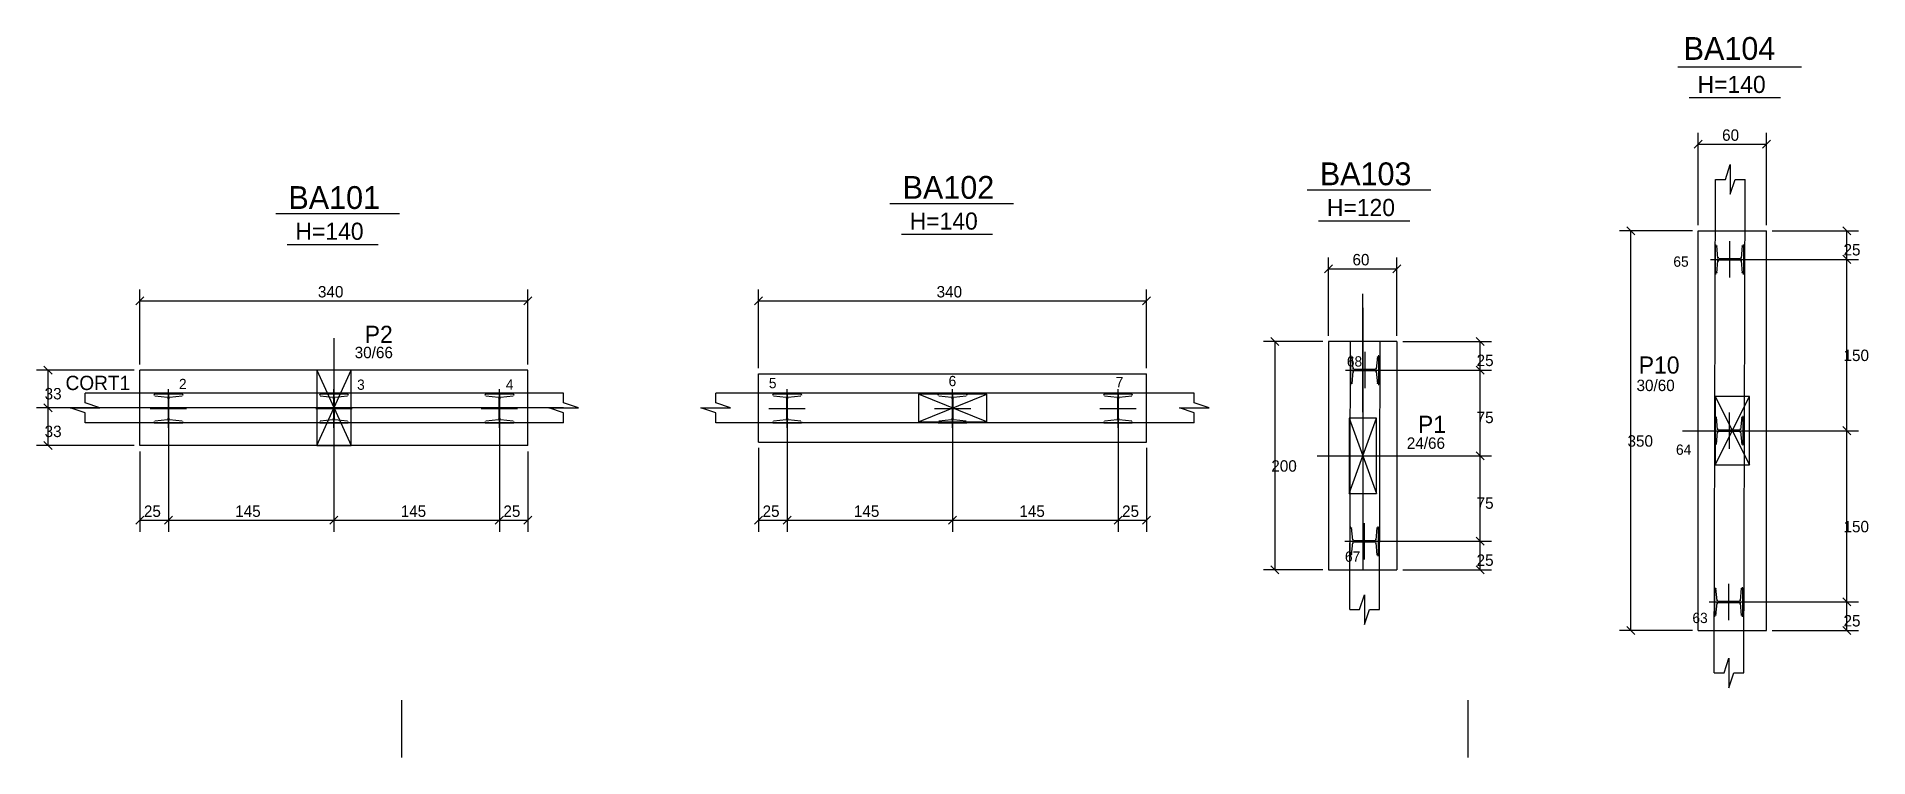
# Model space of a CAD drawing. Header units: metres. Extents: x -5 to 7065, y -6 to 4166.
# Drawn here: x 1313 to 2918, y 666 to 1297 of the extents above; entities that cross this region are included whole.
import ezdxf

# ---------------------------------------------------------------- set-up
doc = ezdxf.new("R2010")
doc.units = ezdxf.units.M

msp = doc.modelspace()

# ---------------------------------------------------------------- texts
at = {"layer": '2', "color": 2}
for s, p in [('60', (2790, 1205.9)), ('25', (2896.4, 1105.5)), ('60', (2466.1, 1096.8)), ('340', (1559.6, 1068.7)), ('340', (2101.7, 1068.7)), ('25', (2574.9, 1008.6)), ('150', (2896.4, 1013)), ('33', (1320.1, 979.4)), ('75', (2574.9, 958.6)), ('33', (1320.1, 946.4)), ('350', (2707.1, 938)), ('200', (2395, 916.1)), ('25', (1407.1, 876.5)), ('145', (1487.1, 876.5)), ('145', (1632.1, 876.5)), ('25', (1722.1, 876.5)), ('25', (1949.2, 876.5)), ('145', (2029.2, 876.5)), ('145', (2174.2, 876.5)), ('25', (2264.2, 876.5)), ('75', (2574.9, 883.6)), ('150', (2896.4, 863)), ('25', (2574.9, 833.6)), ('25', (2896.4, 780.5))]:
    msp.add_text(s, height=10, dxfattribs=at).set_placement(p)
at = {"layer": '3', "color": 3}
for s, height, p in [('H=140', 15, (2768.5, 1247.8)), ('H=140', 15, (2078.1, 1128.1)), ('H=120', 15, (2443.7, 1140)), ('H=140', 15, (1539.9, 1119.2)), ('65', 9, (2747.3, 1095.6)), ('30/66', 10, (1591.8, 1015.5)), ('68', 9, (2461.2, 1008.2)), ('CORT1', 12.5, (1338.4, 987.6)), ('2', 9, (1437.8, 988.4)), ('3', 9, (1593.9, 987.8)), ('4', 9, (1724.2, 987.9)), ('5', 9, (1954.7, 989.2)), ('6', 9, (2112.2, 991)), ('7', 9, (2258.6, 990)), ('30/60', 10, (2715, 986.7)), ('24/66', 10, (2513.7, 936.1)), ('64', 9, (2749.6, 930.9)), ('67', 9, (2459.5, 837.2)), ('63', 9, (2764, 783.5))]:
    msp.add_text(s, height=height, dxfattribs=at).set_placement(p)
at = {"layer": '4', "color": 4}
for s, height, p in [('BA104', 20, (2756.3, 1276.8)), ('BA102', 20, (2071.9, 1155.1)), ('BA103', 20, (2437.5, 1167)), ('BA101', 20, (1533.7, 1146.2)), ('P2', 15, (1600.6, 1028.9)), ('P10', 15, (2717, 1002)), ('P1', 15, (2523.5, 950.1))]:
    msp.add_text(s, height=height, dxfattribs=at).set_placement(p)

# ---------------------------------------------------------------- linework, layer by layer
at = {"layer": '1', "color": 1}
for p, q in [((2783, 739.9), (2784.2, 1172.1)), ((2809, 739.9), (2810.2, 1172.1)), ((2769, 777), (2769, 1127)), ((2769, 1127), (2829, 1127)), ((2829, 777), (2829, 1127)), ((2445.1, 1030.1), (2445.1, 830.1)), ((2505.1, 1030.1), (2445.1, 1030.1)), ((2463.7, 795.3), (2464.4, 1030.1)), ((2489.7, 795.3), (2490.4, 1030.1)), ((2505.1, 1030.1), (2505.1, 830.1)), ((1743.6, 1004.9), (1403.6, 1004.9)), ((1403.6, 938.9), (1403.6, 1004.9)), ((1743.6, 938.9), (1743.6, 1004.9)), ((1945.7, 1001.9), (2285.7, 1001.9)), ((1945.7, 941.9), (1945.7, 1001.9)), ((2285.7, 941.9), (2285.7, 1001.9)), ((1743.6, 938.9), (1403.6, 938.9)), ((1945.7, 941.9), (2285.7, 941.9)), ((2445.1, 830.1), (2505.1, 830.1)), ((2769, 777), (2829, 777))]:
    msp.add_line(p, q, dxfattribs=at)
at = {"layer": '2', "color": 2}
for p, q in [((2765.5, 1199.4), (2772.5, 1206.5)), ((2825.5, 1199.4), (2832.5, 1206.5)), ((2713.6, 1123.5), (2706.6, 1130.6)), ((2902.9, 1123.5), (2895.8, 1130.6)), ((2441.5, 1090.3), (2448.6, 1097.4)), ((2501.5, 1090.3), (2508.6, 1097.4)), ((2902.9, 1098.5), (2895.8, 1105.6)), ((2902.9, 1098.5), (2895.8, 1105.6)), ((1400, 1062.2), (1407.1, 1069.3)), ((1740, 1062.2), (1747.1, 1069.3)), ((1942.2, 1062.2), (1949.2, 1069.3)), ((2282.2, 1062.2), (2289.2, 1069.3)), ((2394.5, 1033.6), (2401.6, 1026.5)), ((2581.4, 1026.5), (2574.4, 1033.6)), ((1326.6, 1001.4), (1319.5, 1008.5)), ((2581.4, 1001.5), (2574.4, 1008.6)), ((2581.4, 1001.5), (2574.4, 1008.6)), ((1326.6, 968.4), (1319.5, 975.5)), ((1326.6, 968.4), (1319.5, 975.5)), ((2902.9, 948.5), (2895.8, 955.6)), ((2902.9, 948.5), (2895.8, 955.6)), ((1326.6, 935.4), (1319.5, 942.5)), ((2581.4, 926.5), (2574.4, 933.6)), ((2581.4, 926.5), (2574.4, 933.6)), ((1400, 870), (1407.1, 877)), ((1425, 870), (1432.1, 877)), ((1425, 870), (1432.1, 877)), ((1570, 870), (1577.1, 877)), ((1715, 870), (1722.1, 877)), ((1715, 870), (1722.1, 877)), ((1740, 870), (1747.1, 877)), ((1942.2, 870), (1949.2, 877)), ((1967.2, 870), (1974.2, 877)), ((1967.2, 870), (1974.2, 877)), ((2112.2, 870), (2119.2, 877)), ((2112.2, 870), (2119.2, 877)), ((2257.2, 870), (2264.2, 877)), ((2257.2, 870), (2264.2, 877)), ((2282.2, 870), (2289.2, 877)), ((2581.4, 851.6), (2574.4, 858.6)), ((2581.4, 851.6), (2574.4, 858.6)), ((2394.5, 833.6), (2401.6, 826.6)), ((2581.4, 826.6), (2574.4, 833.6)), ((2902.9, 798.5), (2895.8, 805.6)), ((2902.9, 798.5), (2895.8, 805.6)), ((2713.6, 773.5), (2706.6, 780.6)), ((2902.9, 773.5), (2895.8, 780.6))]:
    msp.add_line(p, q, dxfattribs=at)
at = {"layer": '3', "color": 3}
for p, q in [((2761.2, 1243.7), (2841.1, 1243.7)), ((2070.8, 1124), (2150.7, 1124)), ((2436.4, 1135.8), (2516.3, 1135.8)), ((1532.6, 1115.1), (1612.5, 1115.1)), ((1774.9, 984.9), (1355.6, 984.9)), ((2327.5, 984.9), (1908.2, 984.9)), ((1774.9, 958.9), (1355.6, 958.9)), ((2327.5, 958.9), (1908.2, 958.9)), ((1632.8, 715.9), (1632.8, 665.9)), ((2567.3, 715.9), (2567.3, 665.9))]:
    msp.add_line(p, q, dxfattribs=at)
at = {"layer": '4', "color": 4}
for p, q in [((2751.2, 1270.8), (2859.6, 1270.8)), ((2426.4, 1162.9), (2534.8, 1162.9)), ((1522.6, 1142.2), (1631, 1142.2)), ((2060.8, 1151.1), (2169.2, 1151.1))]:
    msp.add_line(p, q, dxfattribs=at)
at = {"layer": '6', "color": 6}
for p, q in [((2784, 1114.5), (2784, 1089.5)), ((2784.8, 1114.5), (2784, 1114.5)), ((2786.4, 1102.9), (2785.4, 1114.1)), ((2796.5, 1117.9), (2796.5, 1086.1)), ((2807.6, 1114.1), (2806.6, 1102.9)), ((2809, 1114.5), (2808.2, 1114.5)), ((2809, 1089.5), (2809, 1114.5)), ((2779.7, 1102), (2813.4, 1102)), ((2785.4, 1090), (2786.4, 1101.2)), ((2806, 1102.4), (2787, 1102.4)), ((2787, 1101.6), (2806, 1101.6)), ((2806.6, 1101.2), (2807.6, 1090)), ((2784, 1089.5), (2784.8, 1089.5)), ((2808.2, 1089.5), (2809, 1089.5)), ((2464.3, 1017.6), (2464.3, 992.6)), ((2465.1, 1017.6), (2464.3, 1017.6)), ((2466.7, 1005.9), (2465.7, 1017.1)), ((2476.8, 1021), (2476.8, 989.2)), ((2487.9, 1017.1), (2486.9, 1005.9)), ((2489.3, 1017.6), (2488.6, 1017.6)), ((2489.3, 992.6), (2489.3, 1017.6)), ((2460, 1005.1), (2493.7, 1005.1)), ((2465.7, 993.1), (2466.7, 1004.2)), ((2486.3, 1005.5), (2467.3, 1005.5)), ((2467.3, 1004.7), (2486.3, 1004.7)), ((2486.9, 1004.2), (2487.9, 993.1)), ((1416.1, 983.9), (1416.1, 983.2)), ((1441.1, 983.9), (1416.1, 983.9)), ((1416.6, 982.6), (1427.7, 981.5)), ((1428.2, 980.9), (1428.2, 962)), ((1428.6, 954.6), (1428.6, 988.3)), ((1429, 962), (1429, 980.9)), ((1429.5, 981.5), (1440.6, 982.6)), ((1441.1, 983.2), (1441.1, 983.9)), ((1561.1, 983.9), (1561.1, 983.2)), ((1586.1, 983.9), (1561.1, 983.9)), ((1561.6, 982.6), (1572.7, 981.5)), ((1573.2, 980.9), (1573.2, 962)), ((1573.6, 954.6), (1573.6, 988.3)), ((1574, 962), (1574, 980.9)), ((1574.5, 981.5), (1585.6, 982.6)), ((1586.1, 983.2), (1586.1, 983.9)), ((1706.1, 983.9), (1706.1, 983.2)), ((1731.1, 983.9), (1706.1, 983.9)), ((1706.6, 982.6), (1717.7, 981.5)), ((1718.2, 980.9), (1718.2, 962)), ((1718.6, 954.6), (1718.6, 988.3)), ((1719, 962), (1719, 980.9)), ((1719.5, 981.5), (1730.6, 982.6)), ((1731.1, 983.2), (1731.1, 983.9)), ((1958.2, 983.9), (1958.2, 983.2)), ((1983.2, 983.9), (1958.2, 983.9)), ((1958.7, 982.6), (1969.8, 981.5)), ((1970.3, 980.9), (1970.3, 962)), ((1970.7, 954.6), (1970.7, 988.3)), ((1971.1, 962), (1971.1, 980.9)), ((1971.6, 981.5), (1982.7, 982.6)), ((1983.2, 983.2), (1983.2, 983.9)), ((2103.2, 983.9), (2103.2, 983.2)), ((2128.2, 983.9), (2103.2, 983.9)), ((2103.7, 982.6), (2114.8, 981.5)), ((2115.3, 980.9), (2115.3, 962)), ((2115.7, 954.6), (2115.7, 988.3)), ((2116.1, 962), (2116.1, 980.9)), ((2116.6, 981.5), (2127.7, 982.6)), ((2128.2, 983.2), (2128.2, 983.9)), ((2248.2, 983.9), (2248.2, 983.2)), ((2273.2, 983.9), (2248.2, 983.9)), ((2248.7, 982.6), (2259.8, 981.5)), ((2260.3, 980.9), (2260.3, 962)), ((2260.7, 954.6), (2260.7, 988.3)), ((2261.1, 962), (2261.1, 980.9)), ((2261.6, 981.5), (2272.7, 982.6)), ((2273.2, 983.2), (2273.2, 983.9)), ((2464.3, 992.6), (2465.1, 992.6)), ((2488.6, 992.6), (2489.3, 992.6)), ((1412.7, 971.4), (1444.5, 971.4)), ((1557.7, 971.4), (1589.5, 971.4)), ((1702.7, 971.4), (1734.5, 971.4)), ((1954.8, 971.4), (1986.6, 971.4)), ((2099.8, 971.4), (2131.6, 971.4)), ((2244.8, 971.4), (2276.6, 971.4)), ((2783.6, 964.5), (2783.6, 939.5)), ((2784.3, 964.5), (2783.6, 964.5)), ((2786, 952.9), (2785, 964.1)), ((2796.1, 967.9), (2796.1, 936.1)), ((2807.2, 964.1), (2806.2, 952.9)), ((2808.6, 964.5), (2807.8, 964.5)), ((2808.6, 939.5), (2808.6, 964.5)), ((1416.1, 959.7), (1416.1, 958.9)), ((1416.1, 958.9), (1441.1, 958.9)), ((1427.7, 961.4), (1416.6, 960.3)), ((1440.6, 960.3), (1429.5, 961.4)), ((1441.1, 958.9), (1441.1, 959.7)), ((1561.1, 959.7), (1561.1, 958.9)), ((1561.1, 958.9), (1586.1, 958.9)), ((1572.7, 961.4), (1561.6, 960.3)), ((1585.6, 960.3), (1574.5, 961.4)), ((1586.1, 958.9), (1586.1, 959.7)), ((1706.1, 959.7), (1706.1, 958.9)), ((1706.1, 958.9), (1731.1, 958.9)), ((1717.7, 961.4), (1706.6, 960.3)), ((1730.6, 960.3), (1719.5, 961.4)), ((1731.1, 958.9), (1731.1, 959.7)), ((1958.2, 959.7), (1958.2, 958.9)), ((1958.2, 958.9), (1983.2, 958.9)), ((1969.8, 961.4), (1958.7, 960.3)), ((1982.7, 960.3), (1971.6, 961.4)), ((1983.2, 958.9), (1983.2, 959.7)), ((2103.2, 959.7), (2103.2, 958.9)), ((2103.2, 958.9), (2128.2, 958.9)), ((2114.8, 961.4), (2103.7, 960.3)), ((2127.7, 960.3), (2116.6, 961.4)), ((2128.2, 958.9), (2128.2, 959.7)), ((2248.2, 959.7), (2248.2, 958.9)), ((2248.2, 958.9), (2273.2, 958.9)), ((2259.8, 961.4), (2248.7, 960.3)), ((2272.7, 960.3), (2261.6, 961.4)), ((2273.2, 958.9), (2273.2, 959.7)), ((2779.2, 952), (2812.9, 952)), ((2785, 940), (2786, 951.2)), ((2805.6, 952.4), (2786.6, 952.4)), ((2786.6, 951.6), (2805.6, 951.6)), ((2806.2, 951.2), (2807.2, 940)), ((2783.6, 939.5), (2784.3, 939.5)), ((2807.8, 939.5), (2808.6, 939.5)), ((2463.9, 867.6), (2463.9, 842.6)), ((2464.7, 867.6), (2463.9, 867.6)), ((2466.3, 856), (2465.3, 867.1)), ((2476.4, 871), (2476.4, 839.2)), ((2487.5, 867.1), (2486.5, 856)), ((2488.9, 867.6), (2488.1, 867.6)), ((2488.9, 842.6), (2488.9, 867.6)), ((2459.5, 855.1), (2493.2, 855.1)), ((2465.3, 843.1), (2466.3, 854.2)), ((2485.9, 855.5), (2466.9, 855.5)), ((2466.9, 854.7), (2485.9, 854.7)), ((2486.5, 854.2), (2487.5, 843.1)), ((2463.9, 842.6), (2464.7, 842.6)), ((2488.1, 842.6), (2488.9, 842.6)), ((2783.2, 814.5), (2783.2, 789.5)), ((2783.9, 814.5), (2783.2, 814.5)), ((2785.6, 802.9), (2784.5, 814)), ((2795.7, 817.9), (2795.7, 786.1)), ((2806.8, 814), (2805.8, 802.9)), ((2808.2, 814.5), (2807.4, 814.5)), ((2808.2, 789.5), (2808.2, 814.5)), ((2778.8, 802), (2812.5, 802)), ((2783.2, 789.5), (2783.9, 789.5)), ((2784.5, 790), (2785.6, 801.1)), ((2805.1, 802.4), (2786.2, 802.4)), ((2786.2, 801.6), (2805.1, 801.6)), ((2805.8, 801.1), (2806.8, 790)), ((2807.4, 789.5), (2808.2, 789.5))]:
    msp.add_line(p, q, dxfattribs=at)
for points in [[(2785.4, 1113.8), (2785.3, 1113.5), (2785.1, 1113.3), (2784.8, 1113.3)], [(2808.2, 1113.3), (2808, 1113.3), (2807.7, 1113.5), (2807.6, 1113.8)], [(2786.4, 1103.2), (2786.5, 1103.5), (2786.7, 1103.7), (2787, 1103.7)], [(2787, 1100.4), (2786.7, 1100.4), (2786.5, 1100.6), (2786.4, 1100.9)], [(2806, 1103.7), (2806, 1103.7), (2806, 1103.7), (2806, 1103.7), (2806.3, 1103.7), (2806.5, 1103.5), (2806.6, 1103.2)], [(2806.6, 1100.9), (2806.5, 1100.6), (2806.3, 1100.4), (2806, 1100.4)], [(2784.8, 1090.8), (2785.1, 1090.8), (2785.3, 1090.6), (2785.4, 1090.3)], [(2807.6, 1090.3), (2807.7, 1090.6), (2808, 1090.8), (2808.2, 1090.8)], [(2465.7, 1016.8), (2465.6, 1016.5), (2465.4, 1016.3), (2465.1, 1016.3)], [(2488.6, 1016.3), (2488.3, 1016.3), (2488, 1016.5), (2487.9, 1016.8)], [(2466.7, 1006.2), (2466.8, 1006.5), (2467, 1006.7), (2467.3, 1006.7)], [(2467.3, 1003.4), (2467, 1003.4), (2466.8, 1003.6), (2466.7, 1003.9)], [(2486.3, 1006.7), (2486.3, 1006.7), (2486.3, 1006.7), (2486.3, 1006.7), (2486.6, 1006.7), (2486.8, 1006.5), (2486.9, 1006.2)], [(2486.9, 1003.9), (2486.8, 1003.6), (2486.6, 1003.4), (2486.3, 1003.4)], [(1416.1, 983.2), (1416.1, 983.5), (1416.3, 983.7), (1416.6, 983.8)], [(1428.2, 980.9), (1428.2, 980.9), (1428.2, 980.9), (1428.2, 980.9), (1428.2, 980.6), (1428, 980.4), (1427.7, 980.3)], [(1429.5, 980.3), (1429.2, 980.4), (1429, 980.6), (1429, 980.9)], [(1440.6, 983.8), (1440.9, 983.7), (1441.1, 983.5), (1441.1, 983.2)], [(1561.1, 983.2), (1561.1, 983.5), (1561.3, 983.7), (1561.6, 983.8)], [(1573.2, 980.9), (1573.2, 980.9), (1573.2, 980.9), (1573.2, 980.9), (1573.2, 980.6), (1573, 980.4), (1572.7, 980.3)], [(1574.5, 980.3), (1574.2, 980.4), (1574, 980.6), (1574, 980.9)], [(1585.6, 983.8), (1585.9, 983.7), (1586.1, 983.5), (1586.1, 983.2)], [(1706.1, 983.2), (1706.1, 983.5), (1706.3, 983.7), (1706.6, 983.8)], [(1718.2, 980.9), (1718.2, 980.9), (1718.2, 980.9), (1718.2, 980.9), (1718.2, 980.6), (1718, 980.4), (1717.7, 980.3)], [(1719.5, 980.3), (1719.2, 980.4), (1719, 980.6), (1719, 980.9)], [(1730.6, 983.8), (1730.9, 983.7), (1731.1, 983.5), (1731.1, 983.2)], [(1958.2, 983.2), (1958.2, 983.5), (1958.4, 983.7), (1958.7, 983.8)], [(1970.3, 980.9), (1970.3, 980.9), (1970.3, 980.9), (1970.3, 980.9), (1970.3, 980.6), (1970.1, 980.4), (1969.8, 980.3)], [(1971.6, 980.3), (1971.3, 980.4), (1971.1, 980.6), (1971.1, 980.9)], [(1982.7, 983.8), (1983, 983.7), (1983.2, 983.5), (1983.2, 983.2)], [(2103.2, 983.2), (2103.2, 983.5), (2103.4, 983.7), (2103.7, 983.8)], [(2115.3, 980.9), (2115.3, 980.9), (2115.3, 980.9), (2115.3, 980.9), (2115.3, 980.6), (2115.1, 980.4), (2114.8, 980.3)], [(2116.6, 980.3), (2116.3, 980.4), (2116.1, 980.6), (2116.1, 980.9)], [(2127.7, 983.8), (2128, 983.7), (2128.2, 983.5), (2128.2, 983.2)], [(2248.2, 983.2), (2248.2, 983.5), (2248.4, 983.7), (2248.7, 983.8)], [(2260.3, 980.9), (2260.3, 980.9), (2260.3, 980.9), (2260.3, 980.9), (2260.3, 980.6), (2260.1, 980.4), (2259.8, 980.3)], [(2261.6, 980.3), (2261.3, 980.4), (2261.1, 980.6), (2261.1, 980.9)], [(2272.7, 983.8), (2273, 983.7), (2273.2, 983.5), (2273.2, 983.2)], [(2465.1, 993.8), (2465.4, 993.8), (2465.6, 993.6), (2465.7, 993.3)], [(2487.9, 993.3), (2488, 993.6), (2488.3, 993.8), (2488.6, 993.8)], [(2785, 963.8), (2784.9, 963.5), (2784.6, 963.3), (2784.3, 963.3)], [(2807.8, 963.3), (2807.5, 963.3), (2807.3, 963.5), (2807.2, 963.8)], [(1416.6, 959.1), (1416.3, 959.1), (1416.1, 959.4), (1416.1, 959.7)], [(1427.7, 962.6), (1428, 962.5), (1428.2, 962.3), (1428.2, 962)], [(1429, 962), (1429, 962.3), (1429.2, 962.5), (1429.5, 962.6)], [(1441.1, 959.7), (1441.1, 959.4), (1440.9, 959.1), (1440.6, 959.1)], [(1561.6, 959.1), (1561.3, 959.2), (1561.1, 959.4), (1561.1, 959.7)], [(1572.7, 962.6), (1573, 962.5), (1573.2, 962.3), (1573.2, 962)], [(1574, 962), (1574, 962.3), (1574.2, 962.5), (1574.5, 962.6)], [(1586.1, 959.7), (1586.1, 959.4), (1585.9, 959.2), (1585.6, 959.1)], [(1706.6, 959.1), (1706.3, 959.2), (1706.1, 959.4), (1706.1, 959.7)], [(1717.7, 962.6), (1718, 962.5), (1718.2, 962.3), (1718.2, 962)], [(1719, 962), (1719, 962.3), (1719.2, 962.5), (1719.5, 962.6)], [(1731.1, 959.7), (1731.1, 959.4), (1730.9, 959.2), (1730.6, 959.1)], [(1958.7, 959.1), (1958.4, 959.1), (1958.2, 959.4), (1958.2, 959.7)], [(1969.8, 962.6), (1970.1, 962.5), (1970.3, 962.3), (1970.3, 962)], [(1971.1, 962), (1971.1, 962.3), (1971.3, 962.5), (1971.6, 962.6)], [(1983.2, 959.7), (1983.2, 959.4), (1983, 959.1), (1982.7, 959.1)], [(2103.7, 959.1), (2103.4, 959.2), (2103.2, 959.4), (2103.2, 959.7)], [(2114.8, 962.6), (2115.1, 962.5), (2115.3, 962.3), (2115.3, 962)], [(2116.1, 962), (2116.1, 962.3), (2116.3, 962.5), (2116.6, 962.6)], [(2128.2, 959.7), (2128.2, 959.4), (2128, 959.2), (2127.7, 959.1)], [(2248.7, 959.1), (2248.4, 959.2), (2248.2, 959.4), (2248.2, 959.7)], [(2259.8, 962.6), (2260.1, 962.5), (2260.3, 962.3), (2260.3, 962)], [(2261.1, 962), (2261.1, 962.3), (2261.3, 962.5), (2261.6, 962.6)], [(2273.2, 959.7), (2273.2, 959.4), (2273, 959.2), (2272.7, 959.1)], [(2786, 953.2), (2786.1, 953.5), (2786.3, 953.7), (2786.6, 953.7)], [(2786.6, 950.4), (2786.3, 950.4), (2786.1, 950.6), (2786, 950.9)], [(2805.6, 953.7), (2805.6, 953.7), (2805.6, 953.7), (2805.6, 953.7), (2805.9, 953.7), (2806.1, 953.5), (2806.2, 953.2)], [(2806.2, 950.9), (2806.1, 950.6), (2805.9, 950.4), (2805.6, 950.4)], [(2784.3, 940.8), (2784.6, 940.8), (2784.9, 940.6), (2785, 940.3)], [(2807.2, 940.3), (2807.3, 940.6), (2807.5, 940.8), (2807.8, 940.8)], [(2465.3, 866.8), (2465.2, 866.5), (2464.9, 866.3), (2464.7, 866.3)], [(2488.1, 866.3), (2487.8, 866.3), (2487.6, 866.5), (2487.5, 866.8)], [(2466.3, 856.2), (2466.4, 856.5), (2466.6, 856.7), (2466.9, 856.7)], [(2466.9, 853.4), (2466.6, 853.4), (2466.4, 853.6), (2466.3, 853.9)], [(2485.9, 856.7), (2485.9, 856.7), (2485.9, 856.7), (2485.9, 856.7), (2486.2, 856.7), (2486.4, 856.5), (2486.5, 856.2)], [(2486.5, 853.9), (2486.4, 853.6), (2486.2, 853.4), (2485.9, 853.4)], [(2464.7, 843.8), (2464.9, 843.8), (2465.2, 843.6), (2465.3, 843.4)], [(2487.5, 843.4), (2487.6, 843.6), (2487.8, 843.8), (2488.1, 843.8)], [(2784.5, 813.8), (2784.5, 813.5), (2784.2, 813.3), (2783.9, 813.3)], [(2785.6, 803.2), (2785.7, 803.5), (2785.9, 803.7), (2786.2, 803.7)], [(2805.1, 803.7), (2805.1, 803.7), (2805.1, 803.7), (2805.1, 803.7), (2805.4, 803.7), (2805.7, 803.5), (2805.8, 803.2)], [(2807.4, 813.3), (2807.1, 813.3), (2806.9, 813.5), (2806.8, 813.8)], [(2783.9, 790.8), (2784.2, 790.8), (2784.5, 790.6), (2784.5, 790.3)], [(2786.2, 800.4), (2785.9, 800.4), (2785.7, 800.6), (2785.6, 800.9)], [(2805.8, 800.9), (2805.7, 800.6), (2805.4, 800.4), (2805.1, 800.4)], [(2806.8, 790.3), (2806.9, 790.6), (2807.1, 790.8), (2807.4, 790.8)]]:
    msp.add_lwpolyline(points, dxfattribs=at)
at = {"layer": '7', "color": 7}
for points in [[(1558.6, 938.9), (1588.6, 938.9), (1588.6, 1004.9), (1558.6, 1004.9), (1558.6, 938.9)], [(2085.7, 959.9), (2145.7, 959.9), (2145.7, 983.9), (2085.7, 983.9), (2085.7, 959.9)], [(2784, 922), (2814, 922), (2814, 982), (2784, 982), (2784, 922)], [(2463.1, 897.1), (2487.1, 897.1), (2487.1, 963.1), (2463.1, 963.1), (2463.1, 897.1)]]:
    msp.add_lwpolyline(points, dxfattribs=at)
at = {"layer": '9', "color": 9}
for p, q in [((2769, 1132), (2769, 1212.9)), ((2829, 1132), (2829, 1212.9)), ((2769, 1202.9), (2829, 1202.9)), ((2764, 1127), (2700.1, 1127)), ((2710.1, 777), (2710.1, 1127)), ((2834, 1127), (2909.4, 1127)), ((2899.4, 1102), (2899.4, 1127)), ((2445.1, 1035.1), (2445.1, 1103.8)), ((2445.1, 1093.8), (2505.1, 1093.8)), ((2505.1, 1035.1), (2505.1, 1103.8)), ((2784.7, 1102), (2909.4, 1102)), ((2899.4, 952), (2899.4, 1102)), ((1403.6, 1009.9), (1403.6, 1075.7)), ((1743.6, 1009.9), (1743.6, 1075.7)), ((1945.7, 1006.9), (1945.7, 1075.7)), ((2285.7, 1006.9), (2285.7, 1075.7)), ((1403.6, 1065.7), (1743.6, 1065.7)), ((1945.7, 1065.7), (2285.7, 1065.7)), ((2475.1, 968.1), (2475.1, 1072)), ((2475.1, 1059.5), (2475.1, 830.1)), ((1573.6, 1033.1), (1573.6, 863.5)), ((2440.1, 1030.1), (2388, 1030.1)), ((2398, 1030.1), (2398, 830.1)), ((2510.1, 1030.1), (2587.9, 1030.1)), ((2577.9, 1005.1), (2577.9, 1030.1)), ((1398.6, 1004.9), (1313.1, 1004.9)), ((1323.1, 971.9), (1323.1, 1004.9)), ((1558.6, 938.9), (1588.6, 1004.9)), ((1558.6, 1004.9), (1588.6, 938.9)), ((2465, 1005.1), (2587.9, 1005.1)), ((2577.9, 930.1), (2577.9, 1005.1)), ((1428.6, 983.3), (1428.6, 863.5)), ((1718.6, 983.3), (1718.6, 863.5)), ((1970.7, 983.3), (1970.7, 863.5)), ((2085.7, 959.9), (2145.7, 983.9)), ((2145.7, 959.9), (2085.7, 983.9)), ((2115.7, 983.3), (2115.7, 863.5)), ((2260.7, 983.3), (2260.7, 863.5)), ((2784, 922), (2814, 982)), ((2784, 982), (2814, 922)), ((1774.9, 971.9), (1313.1, 971.9)), ((1774.9, 971.9), (1313.1, 971.9)), ((1774.9, 971.9), (1313.1, 971.9)), ((1774.9, 971.9), (1313.1, 971.9)), ((1323.1, 938.9), (1323.1, 971.9)), ((2463.1, 897.1), (2487.1, 963.1)), ((2463.1, 963.1), (2487.1, 897.1)), ((2755.3, 952), (2909.4, 952)), ((2899.4, 802), (2899.4, 952)), ((1398.6, 938.9), (1313.1, 938.9)), ((1403.6, 933.9), (1403.6, 863.5)), ((1743.6, 933.9), (1743.6, 863.5)), ((1945.7, 936.9), (1945.7, 863.5)), ((2285.7, 936.9), (2285.7, 863.5)), ((2435.2, 930.1), (2587.9, 930.1)), ((2577.9, 855.1), (2577.9, 930.1)), ((1573.6, 899.4), (1573.6, 863.5)), ((1403.6, 873.5), (1428.6, 873.5)), ((1428.6, 873.5), (1573.6, 873.5)), ((1573.6, 873.5), (1718.6, 873.5)), ((1718.6, 873.5), (1743.6, 873.5)), ((1945.7, 873.5), (1970.7, 873.5)), ((1970.7, 873.5), (2115.7, 873.5)), ((2115.7, 873.5), (2260.7, 873.5)), ((2260.7, 873.5), (2285.7, 873.5)), ((2464.5, 855.1), (2587.9, 855.1)), ((2577.9, 830.1), (2577.9, 855.1)), ((2440.1, 830.1), (2388, 830.1)), ((2510.1, 830.1), (2587.9, 830.1)), ((2783.8, 802), (2909.4, 802)), ((2899.4, 777), (2899.4, 802)), ((2764, 777), (2700.1, 777)), ((2834, 777), (2909.4, 777))]:
    msp.add_line(p, q, dxfattribs=at)
for points in [[(2784.2, 1172.1), (2792.9, 1172.1), (2797.2, 1185.1), (2797.2, 1159.1), (2801.5, 1172.1), (2810.2, 1172.1)], [(1355.6, 958.9), (1355.6, 967.6), (1342.6, 971.9), (1368.6, 971.9), (1355.6, 976.3), (1355.6, 984.9)], [(1774.9, 958.9), (1774.9, 967.6), (1761.9, 971.9), (1787.9, 971.9), (1774.9, 976.3), (1774.9, 984.9)], [(1908.2, 958.9), (1908.2, 967.6), (1895.2, 971.9), (1921.2, 971.9), (1908.2, 976.3), (1908.2, 984.9)], [(2327.5, 958.9), (2327.5, 967.6), (2314.5, 971.9), (2340.5, 971.9), (2327.5, 976.3), (2327.5, 984.9)], [(2463.7, 795.3), (2472.4, 795.3), (2476.7, 808.3), (2476.7, 782.3), (2481.1, 795.3), (2489.7, 795.3)], [(2783, 739.9), (2791.7, 739.9), (2796, 752.9), (2796, 726.9), (2800.3, 739.9), (2809, 739.9)]]:
    msp.add_lwpolyline(points, dxfattribs=at)

msp.set_redraw_order([(e.dxf.handle, doc.entitydb.next_handle()) for e in msp.query("TEXT MTEXT ATTDEF DIMENSION ARC_DIMENSION")])  # texts and dimensions are drawn at this point

doc.saveas('drawing.dxf')
